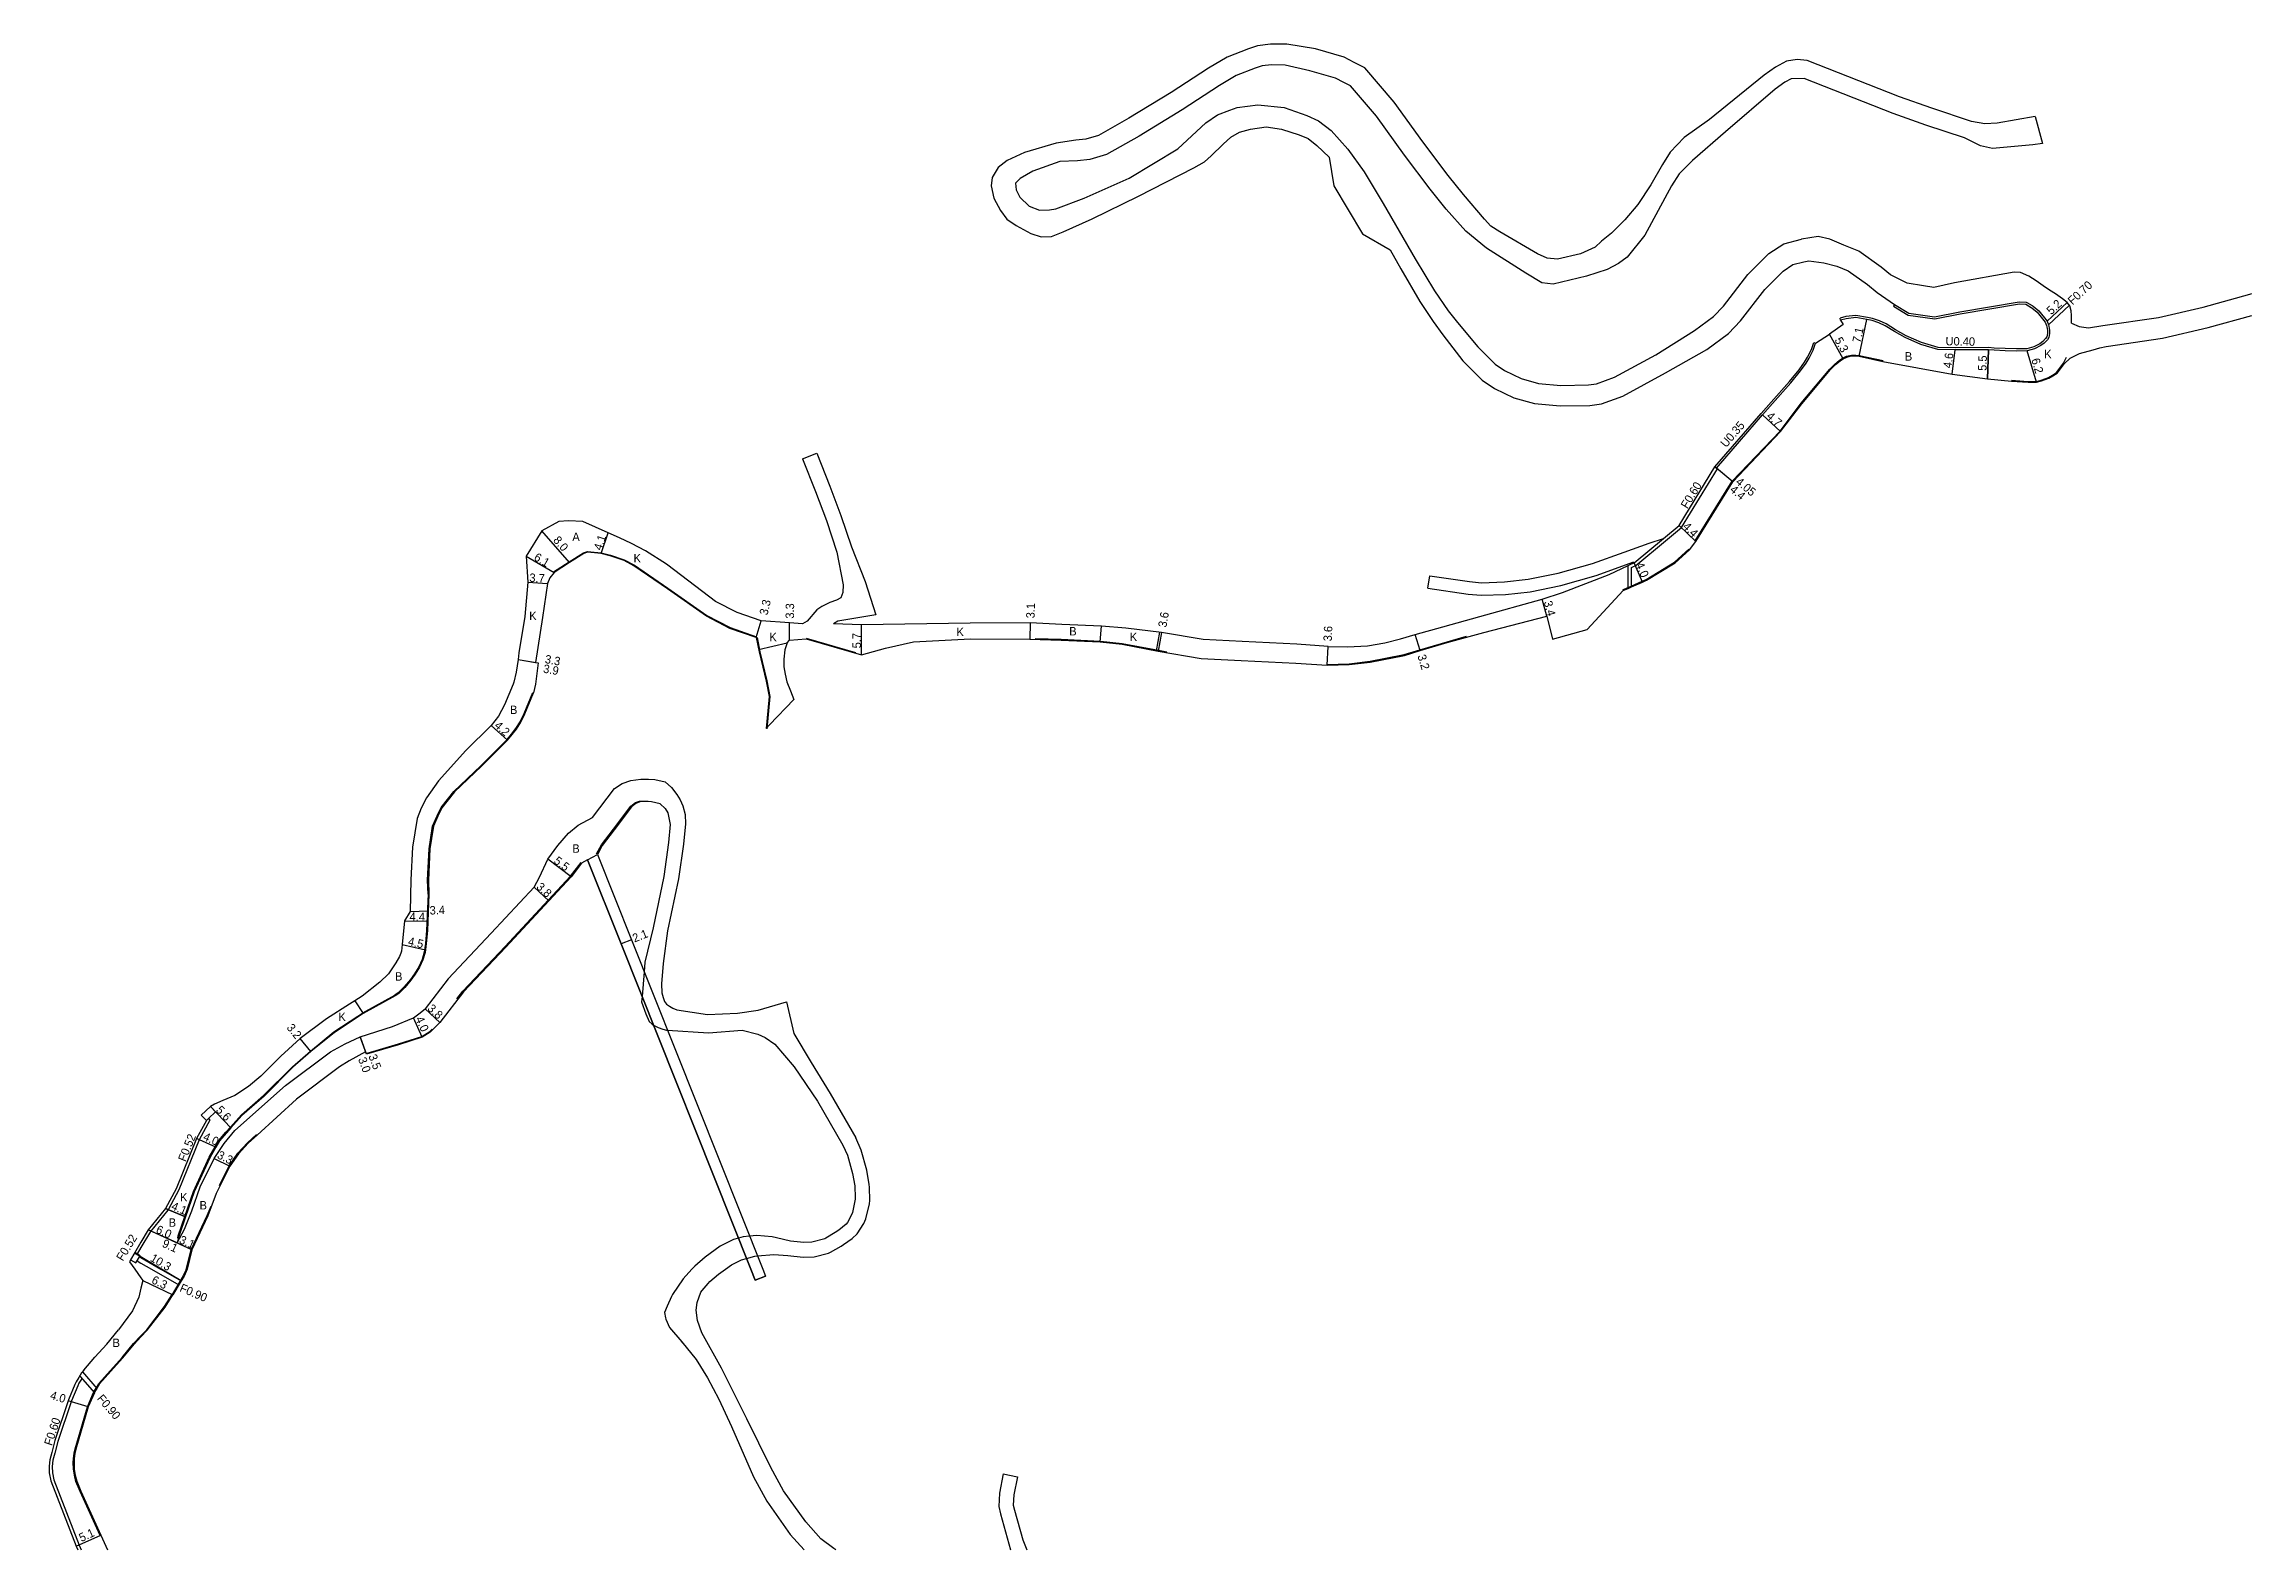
# Model space of a CAD drawing. Header units: metres. Extents: x -16000 to -12000, y -87000 to -84000.
# Drawn here: x -12700.5 to -12282.2, y -85800 to -85514.6 of the extents above; entities that cross this region are included whole.
import ezdxf

# ---------------------------------------------------------------- set-up
doc = ezdxf.new("R2010")
doc.units = ezdxf.units.M
doc.header["$LTSCALE"] = 2.5
for name, color, linetype in [('側溝・桝', 7, 'Continuous'), ('幅員', 7, 'Continuous'), ('歩道・分離帯・安全施設', 7, 'Continuous'), ('舗装', 7, 'Continuous'), ('道路', 7, 'Continuous')]:
    doc.layers.add(name, color=color, linetype=linetype)
doc.styles.get("Standard").update_dxf_attribs({"font": ''})
doc.styles.get('Standard').set_extended_font_data('@MS PGothic')

msp = doc.modelspace()

# ---------------------------------------------------------------- texts
at = {"layer": '側溝・桝'}
for s, rotation, p in [('F0.70', 42.8557, (-12316.17, -85564.11)), ('U0.40', 358.9406, (-12340.24, -85571.67)), ('U0.35', 49.1461, (-12381.82, -85591.17)), ('F0.60', 58.4875, (-12389.16, -85602.77)), ('F0.52', 67.8617, (-12673.75, -85726.54)), ('F0.52', 58.4636, (-12685.63, -85745.39)), ('F0.90', 336.8778, (-12675, -85750.95)), ('F0.90', 310.5602, (-12690.63, -85771.39)), ('F0.60', 71.8049, (-12699.08, -85780.36))]:
    msp.add_text(s, height=1.6, rotation=rotation, dxfattribs=at).set_placement(p)
at = {"layer": '幅員'}
for s, rotation, p in [('5.2', 42.8557, (-12320.19, -85565.99)), ('5.3', 298.6507, (-12361.33, -85570.66)), ('7.1', 77.8004, (-12356.35, -85571.3)), ('4.6', 82.4337, (-12339.11, -85576.09)), ('5.5', 88.188, (-12332.48, -85576.53)), ('6.2', 286.6497, (-12324, -85574.38)), ('4.7', 316.8571, (-12374.29, -85585.26)), ('4.4', 320.1222, (-12381.24, -85599.27)), ('4.05', 320.1222, (-12380.14, -85597.79)), ('8.0', 311.3292, (-12604.19, -85608.7)), ('4.1', 71.517, (-12594.94, -85610.67)), ('4.4', 315.9797, (-12390.16, -85606.19)), ('6.1', 329.7974, (-12607.87, -85612.29)), ('3.7', 356.9261, (-12608.63, -85616.5)), ('4.0', 293.5991, (-12399, -85613.2)), ('3.3', 76.7379, (-12563.48, -85622.93)), ('3.4', 285.2531, (-12416.39, -85620.34)), ('3.3', 89.3813, (-12558.45, -85623.49)), ('3.1', 88.3037, (-12512.86, -85623.44)), ('3.6', 80.1349, (-12487.89, -85625.23)), ('5.7', 89.8808, (-12545.78, -85629.11)), ('3.6', 87.2399, (-12456.55, -85627.81)), ('3.9', 350.1483, (-12606.06, -85633.7)), ('3.3', 350.1483, (-12605.74, -85631.9)), ('3.2', 286.7823, (-12440.32, -85630.54)), ('4.2', 318.0047, (-12615.36, -85643.94)), ('5.5', 323.0267, (-12604.1, -85669.7)), ('3.8', 317.1972, (-12607.41, -85674.5)), ('4.4', 358.8999, (-12631.31, -85680.76)), ('3.4', 2.1181, (-12627.47, -85679.58)), ('2.1', 21.7377, (-12588.67, -85684.88)), ('4.5', 347.4492, (-12631.7, -85685.37)), ('4.0', 294.2435, (-12630.22, -85699.31)), ('3.8', 316.7652, (-12628.03, -85697.55)), ('3.2', 309.1103, (-12654.69, -85701.06)), ('3.0', 290.5565, (-12641.08, -85706.97)), ('3.5', 290.5565, (-12639.12, -85706.39)), ('5.6', 313.7419, (-12668.12, -85716.75)), ('4.0', 336.1796, (-12670.56, -85722.25)), ('3.3', 333.7931, (-12667.89, -85725.68)), ('4.1', 337.1191, (-12676.59, -85735.42)), ('6.0', 335.5747, (-12679.5, -85739.83)), ('9.1', 335.5748, (-12678.33, -85742.48)), ('3.1', 335.5747, (-12675.09, -85741.79)), ('10.3', 329.2733, (-12680.59, -85745.14)), ('6.3', 334.4659, (-12680.33, -85749.39)), ('4.0', 343.6616, (-12699.53, -85771.37)), ('5.1', 24.4337, (-12693.49, -85798.53))]:
    msp.add_text(s, height=1.6, rotation=rotation, dxfattribs=at).set_placement(p)
at = {"layer": '舗装'}
for s, p in [('B', (-12347.94, -85574.57)), ('K', (-12321.54, -85574.12)), ('A', (-12600.45, -85608.76)), ('K', (-12588.85, -85612.82)), ('K', (-12608.62, -85623.76)), ('K', (-12563.12, -85627.77)), ('K', (-12527.65, -85626.8)), ('B', (-12506.29, -85626.67)), ('K', (-12494.81, -85627.74)), ('B', (-12612.27, -85641.56)), ('B', (-12600.46, -85667.86)), ('B', (-12634.05, -85692.1)), ('K', (-12644.78, -85699.76)), ('K', (-12674.78, -85733.96)), ('B', (-12676.94, -85738.76)), ('B', (-12671.09, -85735.48)), ('B', (-12687.58, -85761.56))]:
    msp.add_text(s, height=1.6, dxfattribs=at).set_placement(p)

# ---------------------------------------------------------------- linework, layer by layer
at = {"layer": '側溝・桝'}
for points in [[(-12349.89, -85563.92), (-12350.11, -85564.26), (-12347.3, -85565.96), (-12342.29, -85566.68), (-12337.46, -85565.73), (-12326.24, -85563.8), (-12325.01, -85563.9), (-12325, -85563.9), (-12324.02, -85564.48), (-12323.89, -85564.58), (-12322.84, -85565.41), (-12321.34, -85567.27), (-12321.11, -85567.92), (-12321.02, -85568.17), (-12320.93, -85568.82), (-12320.93, -85569.36), (-12321, -85569.76), (-12321.06, -85570.04), (-12321.26, -85570.39), (-12321.8, -85570.96), (-12322.39, -85571.36), (-12323.53, -85571.97), (-12324.82, -85572.31), (-12326.78, -85572.36), (-12328.92, -85572.29), (-12330.99, -85572.2), (-12332.09, -85572.1), (-12338.39, -85572.16), (-12341.64, -85572.1), (-12344.79, -85571.13), (-12347.7, -85569.85), (-12349.69, -85568.72), (-12351.46, -85567.63), (-12352.72, -85567.04), (-12354.06, -85566.58), (-12355.05, -85566.41), (-12357.23, -85565.99), (-12359.13, -85566.24), (-12360.2, -85566.5)], [(-12320.99, -85567.07), (-12317.18, -85563.54)], [(-12320.73, -85567.79), (-12316.73, -85564.08)], [(-12360.11, -85566.89), (-12360.2, -85566.5)], [(-12383.92, -85594.72), (-12375.17, -85584.59), (-12373.28, -85582.44), (-12369.82, -85578.56), (-12367.99, -85576.29), (-12366.95, -85574.86), (-12366.39, -85573.92), (-12365.64, -85572.47), (-12365.2, -85571.14)], [(-12365.2, -85571.14), (-12364.86, -85571.25)], [(-12393.32, -85608.74), (-12390.26, -85606.2), (-12383.46, -85595.11)], [(-12383.66, -85594.94), (-12383.46, -85595.11)], [(-12399.25, -85612.88), (-12393.7, -85608.27)], [(-12398.93, -85613.39), (-12393.32, -85608.74)], [(-12400.36, -85617.74), (-12400.37, -85613.4)], [(-12399.77, -85613.78), (-12399.51, -85613.66), (-12398.93, -85613.39)], [(-12399.76, -85617.47), (-12399.77, -85613.78)], [(-12669.41, -85718.26), (-12669.15, -85718.54), (-12671.18, -85722.26), (-12675.05, -85731.78), (-12677.06, -85735.54), (-12677.09, -85735.58)], [(-12677.09, -85735.58), (-12680.39, -85739.64), (-12682.2, -85742.69)], [(-12682.92, -85745.23), (-12682.2, -85745.65)], [(-12682.2, -85742.69), (-12682.91, -85743.89)], [(-12682.46, -85744.46), (-12682.2, -85744.61)], [(-12682.2, -85744.61), (-12678.41, -85746.8)], [(-12682.2, -85745.65), (-12680.21, -85746.8)], [(-12680.21, -85746.8), (-12675.04, -85749.78)], [(-12678.41, -85746.8), (-12674.58, -85749.01)], [(-12693.79, -85767.03), (-12693.71, -85767.12), (-12691.03, -85770.26)], [(-12693.28, -85766.24), (-12690.56, -85769.42)], [(-12693.38, -85767.51), (-12693.46, -85767.64), (-12693.94, -85768.42), (-12694.15, -85768.9), (-12695.38, -85771.77), (-12695.45, -85771.96)], [(-12695.45, -85771.96), (-12697.92, -85779.46), (-12698.53, -85781.68), (-12698.9, -85783.02), (-12699.01, -85784.17), (-12698.99, -85785.37), (-12698.71, -85786.75), (-12693.89, -85799.11), (-12693.55, -85800)]]:
    msp.add_lwpolyline(points, dxfattribs=at)
msp.add_lwpolyline([(-12668.06, -85716.96), (-12669.02, -85715.95), (-12670.76, -85717.61), (-12669.79, -85718.62), (-12669.41, -85718.26)], close=True, dxfattribs=at)
at = {"layer": '側溝・桝', "flags": 128}
msp.add_lwpolyline([(-12683.14, -85745.61), (-12682.33, -85744.24), (-12683.36, -85743.63), (-12684.17, -85745)], close=True, dxfattribs=at)
at = {"layer": '幅員'}
for points in [[(-12320.99, -85567.07), (-12317.18, -85563.54)], [(-12359.66, -85574.23), (-12362.2, -85569.58)], [(-12356.62, -85573.74), (-12355.12, -85566.8)], [(-12339, -85577.12), (-12338.39, -85572.56)], [(-12332.28, -85578), (-12332.11, -85572.5)], [(-12322.98, -85578.65), (-12324.76, -85572.71)], [(-12374.91, -85584.82), (-12371.48, -85588.04)], [(-12380.55, -85597.54), (-12383.92, -85594.72)], [(-12380.55, -85597.54), (-12383.66, -85594.94)], [(-12600.97, -85612.83), (-12606.25, -85606.82)], [(-12594.98, -85611.12), (-12593.68, -85607.24)], [(-12387.56, -85608.86), (-12390.72, -85605.81)], [(-12609.18, -85611.65), (-12603.91, -85614.71)], [(-12397.65, -85616.54), (-12399.25, -85612.88)], [(-12608.89, -85616.59), (-12605.19, -85616.79)], [(-12415.77, -85622.99), (-12416.65, -85619.76)], [(-12565.6, -85627.05), (-12564.69, -85623.88)], [(-12559.3, -85627.56), (-12559.27, -85624.26)], [(-12545.68, -85630.36), (-12545.67, -85624.66)], [(-12513.68, -85624.27), (-12513.77, -85627.37)], [(-12488.8, -85626.09), (-12489.42, -85629.63)], [(-12457.4, -85632.33), (-12457.23, -85628.74)], [(-12439.79, -85629.55), (-12440.71, -85626.48)], [(-12610.71, -85631.24), (-12606.92, -85631.89)], [(-12610.71, -85631.24), (-12607.46, -85631.8)], [(-12612.71, -85646.52), (-12615.83, -85643.71)], [(-12600.68, -85672.4), (-12605.08, -85669.09)], [(-12607.7, -85674.37), (-12604.91, -85676.95)], [(-12631.18, -85678.99), (-12627.78, -85678.86)], [(-12632.26, -85680.77), (-12627.86, -85680.85)], [(-12632.69, -85685.26), (-12628.29, -85686.24)], [(-12589.25, -85684.37), (-12591.2, -85685.15)], [(-12628.91, -85702.8), (-12630.55, -85699.15)], [(-12628.32, -85697.42), (-12625.55, -85700.02)], [(-12649.99, -85705.55), (-12652.01, -85703.07)], [(-12639.44, -85706.06), (-12640.67, -85702.78)], [(-12640.67, -85702.78), (-12639.62, -85705.59)], [(-12665.15, -85720), (-12669.02, -85715.95)], [(-12667.99, -85723.65), (-12671.65, -85722.03)], [(-12668.34, -85725.82), (-12665.38, -85727.28)], [(-12673.74, -85736.89), (-12677.52, -85735.29)], [(-12675.35, -85741.83), (-12680.81, -85739.35)], [(-12672.53, -85743.11), (-12675.35, -85741.83)], [(-12692.18, -85772.91), (-12696.02, -85771.78)], [(-12694.45, -85799.32), (-12689.81, -85797.21)]]:
    msp.add_lwpolyline(points, dxfattribs=at)
at = {"layer": '幅員', "flags": 128}
for points in [[(-12672.53, -85743.11), (-12680.81, -85739.35)], [(-12674.58, -85749.01), (-12683.43, -85743.75)], [(-12681.84, -85748.95), (-12676.15, -85751.66)]]:
    msp.add_lwpolyline(points, dxfattribs=at)
at = {"layer": '歩道・分離帯・安全施設'}
for points in [[(-12387.67, -85608.76), (-12380.67, -85597.45), (-12371.59, -85587.94), (-12367.57, -85582.66), (-12362.13, -85576.18), (-12361.21, -85575.22), (-12360.3, -85574.47), (-12359.73, -85574.1), (-12358.97, -85573.76), (-12358.07, -85573.53), (-12357.25, -85573.51), (-12356.59, -85573.59), (-12352.06, -85574.58)], [(-12327.72, -85578.31), (-12324.56, -85578.53), (-12323, -85578.5), (-12322.09, -85578.27), (-12320.72, -85577.8), (-12319.98, -85577.36), (-12319.2, -85576.82), (-12318.58, -85576.03), (-12317.9, -85575.08), (-12317.3, -85573.89)], [(-12604.01, -85614.6), (-12601.05, -85612.7), (-12598.35, -85611.02), (-12597.59, -85610.76), (-12594.96, -85610.98), (-12593.24, -85611.43), (-12590.6, -85612.33), (-12588.69, -85613.36), (-12582.33, -85617.71), (-12574.95, -85622.91), (-12570.56, -85625.19), (-12565.56, -85626.91)], [(-12401.41, -85618.04), (-12400.42, -85617.6), (-12399.82, -85617.34), (-12397.71, -85616.4), (-12396.99, -85616.09), (-12391.57, -85612.79), (-12388.88, -85610.34)], [(-12565.45, -85627.03), (-12564.93, -85629.77), (-12563.6, -85635.3), (-12563.02, -85638.24), (-12563.6, -85644.34)], [(-12556.13, -85627.16), (-12546.78, -85629.88)], [(-12512.72, -85627.25), (-12507.81, -85627.39), (-12500.39, -85627.73), (-12496.25, -85628.2), (-12489.39, -85629.49), (-12487.79, -85629.76)], [(-12457.4, -85632.18), (-12453.26, -85632.05), (-12449.29, -85631.56), (-12442.8, -85630.3), (-12439.83, -85629.4), (-12434.69, -85627.85), (-12430.99, -85626.83)], [(-12617.79, -85651.36), (-12614.55, -85648.15), (-12612.82, -85646.42), (-12611.97, -85645.36), (-12611.14, -85644.32), (-12610.37, -85643.06), (-12609.6, -85641.46), (-12607.93, -85637.5)], [(-12627.8, -85675.68), (-12627.88, -85673.08), (-12627.59, -85667.1), (-12626.93, -85662.8), (-12626.09, -85660.88), (-12625.31, -85659.29), (-12622.91, -85656.23), (-12617.79, -85651.36)], [(-12595.85, -85668.06), (-12594.91, -85666.38), (-12592.64, -85663.4), (-12589.35, -85659.06), (-12588.47, -85658.36), (-12587.55, -85658.02)], [(-12622.31, -85695.55), (-12621.21, -85694.11), (-12613.15, -85685.63), (-12605.02, -85676.85), (-12600.8, -85672.3), (-12598.8, -85669.7)], [(-12627.8, -85675.68), (-12628.08, -85682.6), (-12628.29, -85685.05), (-12628.51, -85686.73), (-12628.92, -85688.09), (-12629.56, -85689.48), (-12630.39, -85690.79), (-12631.15, -85691.91), (-12632.29, -85693.29), (-12633.45, -85694.41), (-12634.08, -85694.83)], [(-12675.22, -85740.92), (-12675.12, -85740.45), (-12673.88, -85736.83), (-12672.24, -85732.09), (-12669.26, -85725.59), (-12668.12, -85723.58), (-12667.46, -85722.41), (-12666.11, -85720.84), (-12665.26, -85719.89), (-12663.17, -85717.57), (-12658.95, -85713.88), (-12653.49, -85708.42), (-12650.09, -85705.44), (-12645.62, -85701.81), (-12641.11, -85698.84), (-12640.16, -85698.21), (-12634.08, -85694.83)], [(-12639.35, -85705.87), (-12633.42, -85704.11), (-12628.98, -85702.66), (-12627.47, -85701.75), (-12627, -85701.27)], [(-12667.34, -85730.91), (-12665.51, -85727.2), (-12663.86, -85724.83), (-12661.98, -85722.82), (-12660.28, -85721.25)], [(-12673.64, -85746.83), (-12672.67, -85743.05), (-12669.67, -85736.64), (-12668.91, -85734.84)], [(-12673.64, -85746.83), (-12674.18, -85748.04), (-12676.29, -85751.59)], [(-12681.11, -85758.27), (-12677.71, -85753.89), (-12676.29, -85751.59)], [(-12682.2, -85759.41), (-12681.11, -85758.27)], [(-12690.15, -85768.47), (-12688.03, -85766.04), (-12685.77, -85763.52), (-12683.59, -85760.88), (-12682.2, -85759.41)], [(-12689.95, -85797.28), (-12693.74, -85788.93), (-12694.51, -85787.05), (-12694.81, -85785.86), (-12694.99, -85784.73), (-12695.03, -85783.43), (-12695, -85782.67), (-12694.87, -85781.7), (-12694.67, -85780.85), (-12692.33, -85772.86), (-12691.17, -85770.2), (-12691.05, -85769.92), (-12690.69, -85769.34), (-12690.15, -85768.47)]]:
    msp.add_lwpolyline(points, dxfattribs=at)
at = {"layer": '舗装'}
for points in [[(-12332.11, -85572.5), (-12332.28, -85578)], [(-12594.98, -85611.12), (-12593.68, -85607.24)], [(-12609.18, -85611.65), (-12603.91, -85614.71)], [(-12513.68, -85624.27), (-12513.77, -85627.37)], [(-12565.17, -85629.32), (-12559.75, -85628.06)], [(-12500.4, -85627.88), (-12500.17, -85624.93)], [(-12489.17, -85626.04), (-12489.8, -85629.56)], [(-12610.71, -85631.24), (-12607.46, -85631.8)], [(-12641.69, -85695.92), (-12640.08, -85698.34)], [(-12677.52, -85735.29), (-12673.74, -85736.89)]]:
    msp.add_lwpolyline(points, dxfattribs=at)
at = {"layer": '道路'}
for points in [[(-12465.04, -85514.6), (-12468.17, -85514.58), (-12470.6, -85514.89), (-12472.33, -85515.45), (-12476.37, -85517.03), (-12479.87, -85519.16), (-12486.99, -85523.76), (-12495, -85528.64), (-12500.76, -85531.89), (-12503.15, -85532.6), (-12505.04, -85532.81), (-12508.75, -85533.34), (-12514.77, -85535.1), (-12518.06, -85536.67), (-12519.78, -85537.96), (-12520.89, -85539.84), (-12521.08, -85541.47), (-12520.57, -85543.77), (-12519.32, -85546.09), (-12518.1, -85547.79), (-12516.34, -85548.97), (-12513.59, -85550.5), (-12511.62, -85551.11), (-12509.64, -85551.02), (-12507.43, -85550.18), (-12501.93, -85547.69), (-12493.15, -85543.41), (-12482.67, -85538.06), (-12480.69, -85536.87), (-12479.38, -85535.78), (-12477.13, -85533.57), (-12475.64, -85532.24), (-12474.01, -85531.25), (-12471.92, -85530.69), (-12469, -85530.28), (-12466.05, -85530.73), (-12462.69, -85531.75), (-12461.04, -85532.47), (-12459.34, -85533.8), (-12457.03, -85536), (-12456.14, -85541.47), (-12450.74, -85550.51), (-12445.5, -85553.59), (-12443.45, -85557.17), (-12439.85, -85563.39), (-12437.32, -85567.16), (-12435.47, -85569.67), (-12431.72, -85574.59), (-12428.07, -85578.29), (-12425.73, -85579.85), (-12422.02, -85581.62), (-12418.1, -85582.73), (-12413.25, -85583.15), (-12407.65, -85583.05), (-12405.45, -85582.78), (-12401.36, -85581.28), (-12393.31, -85576.9)], [(-12384.97, -85528.84), (-12389.76, -85532.3), (-12392.44, -85535.09), (-12393.88, -85537.38), (-12396.09, -85541.26), (-12398.53, -85545.01), (-12400.98, -85547.91), (-12403.55, -85550.42), (-12405.44, -85551.92), (-12406.63, -85553.05), (-12409.39, -85554.3), (-12413.76, -85555.36), (-12415.73, -85555.15), (-12417.54, -85554.36), (-12424.67, -85550.14), (-12426.4, -85549.11), (-12427.61, -85547.79), (-12431.6, -85543.11), (-12434.5, -85539.48), (-12439.29, -85533.08), (-12444.7, -85525.61), (-12450.3, -85519.09), (-12452.29, -85518.06), (-12454.19, -85517.06), (-12459.63, -85515.48), (-12465.04, -85514.6)], [(-12321.84, -85533.44), (-12323.7, -85533.67), (-12331.35, -85534.38), (-12333.62, -85533.83), (-12336.61, -85532.37), (-12343.96, -85529.93), (-12350.13, -85527.76), (-12367.05, -85521.08), (-12369.46, -85521.17), (-12370.68, -85521.8), (-12372.49, -85523.14), (-12381.93, -85531.19), (-12388.16, -85536.65), (-12390.72, -85539.19), (-12392.17, -85541.46), (-12397.19, -85550.81), (-12400.54, -85554.95), (-12402.18, -85556.14), (-12404.34, -85557.33), (-12408.29, -85558.55), (-12414.58, -85560.1), (-12416.72, -85559.85), (-12419.79, -85558), (-12427.22, -85553.28), (-12431.12, -85550.01), (-12434.86, -85545.89), (-12437.89, -85542.1), (-12442.74, -85535.62), (-12448.06, -85528.26), (-12453, -85522.51), (-12454.27, -85521.86), (-12455.81, -85521.05), (-12460.7, -85519.62), (-12465.4, -85518.57), (-12467.99, -85518.48), (-12469.75, -85518.71), (-12471.03, -85519.11), (-12474.64, -85520.53), (-12477.8, -85522.45), (-12484.92, -85527.06), (-12493.03, -85532), (-12499.23, -85535.49), (-12502.37, -85536.43), (-12504.75, -85536.69), (-12508.05, -85536.84), (-12513.16, -85538.65), (-12515.62, -85540.03), (-12516.5, -85540.91), (-12516.34, -85542.23), (-12515.63, -85543.58), (-12513.9, -85545.28), (-12511.93, -85546.06), (-12510.03, -85546.02), (-12508.82, -85545.8), (-12503.47, -85543.79), (-12494.95, -85539.96), (-12485.74, -85534.41), (-12480.41, -85529.51), (-12478.17, -85528.01), (-12475.86, -85527.08), (-12474.46, -85526.59), (-12470.56, -85526.07), (-12465.56, -85526.59), (-12461.25, -85528.13), (-12459.03, -85529.1), (-12456.67, -85530.95), (-12453.52, -85534.46), (-12450.4, -85538.78), (-12446.79, -85544.8), (-12440.71, -85555.28), (-12437.08, -85561.34), (-12434.49, -85565.12), (-12432.69, -85567.36), (-12428.84, -85571.97), (-12425.58, -85575.27), (-12423.8, -85576.46), (-12420.64, -85577.97), (-12417.39, -85578.89), (-12413.11, -85579.26), (-12407.92, -85579.17), (-12406.38, -85578.97), (-12402.97, -85577.72), (-12395.16, -85573.48)], [(-12323.26, -85528.28), (-12330.47, -85529.58), (-12332.8, -85529.71), (-12335.33, -85529.23), (-12342.86, -85526.74), (-12348.94, -85524.6), (-12366.47, -85517.68), (-12368.34, -85517.5), (-12370.35, -85517.82), (-12372.47, -85518.93), (-12374.59, -85520.49), (-12384.97, -85528.84)], [(-12323.26, -85528.28), (-12321.84, -85533.44)], [(-12395.16, -85573.48), (-12387.79, -85568.88), (-12384.22, -85566.21), (-12382.31, -85564.23), (-12377.69, -85558.25), (-12373.7, -85554.27), (-12370.9, -85552.43), (-12367.52, -85551.54)], [(-12359.52, -85552.67), (-12362.17, -85551.57), (-12364.35, -85551.06), (-12367.52, -85551.54)], [(-12317.18, -85563.54), (-12318.04, -85562.89), (-12319.42, -85561.92), (-12320.53, -85561.19), (-12321.71, -85560.37), (-12323.07, -85559.43), (-12324.42, -85558.58), (-12326.02, -85557.88), (-12327.22, -85557.78), (-12338.55, -85559.83), (-12342.44, -85560.71), (-12344.41, -85560.42), (-12347.49, -85559.91), (-12350.68, -85558.29), (-12352.43, -85556.83), (-12356.65, -85553.84), (-12359.52, -85552.67)], [(-12393.31, -85576.9), (-12385.49, -85572.49), (-12381.39, -85569.42), (-12379.08, -85567.02), (-12374.48, -85561.08), (-12370.99, -85557.59), (-12369.14, -85556.38), (-12367.08, -85555.84), (-12366.12, -85555.64)], [(-12366.12, -85555.64), (-12363.32, -85556.03), (-12360.82, -85556.65), (-12358.68, -85557.53), (-12354.99, -85560.15), (-12353.22, -85561.63), (-12349.89, -85563.92), (-12347.16, -85565.57), (-12342.3, -85566.28), (-12337.53, -85565.33), (-12326.26, -85563.4), (-12324.93, -85563.5), (-12324.84, -85563.53), (-12323.81, -85564.14)], [(-12316.36, -85567.46), (-12314.89, -85568.12), (-12313.13, -85568.36), (-12310.4, -85567.94), (-12299.89, -85566.41), (-12291.44, -85564.43), (-12282.55, -85561.96), (-12282.19, -85561.88)], [(-12323.81, -85564.14), (-12323.65, -85564.26), (-12322.56, -85565.13), (-12320.99, -85567.07)], [(-12316.36, -85567.46), (-12316.34, -85566.05), (-12316.4, -85565.11), (-12316.66, -85564.18), (-12317.18, -85563.54)], [(-12311.01, -85572.15), (-12309.81, -85571.89), (-12299.14, -85570.34), (-12290.45, -85568.3), (-12282.19, -85566.01)], [(-12364.86, -85571.25), (-12362.2, -85569.58)], [(-12323.37, -85572.34), (-12324.76, -85572.71), (-12326.78, -85572.76), (-12328.94, -85572.69), (-12331.02, -85572.6), (-12332.11, -85572.5), (-12338.39, -85572.56), (-12341.71, -85572.49), (-12344.92, -85571.51), (-12347.88, -85570.21), (-12349.89, -85569.07), (-12351.65, -85567.98), (-12352.87, -85567.42), (-12354.16, -85566.97), (-12355.12, -85566.8), (-12357.24, -85566.39), (-12359.05, -85566.63), (-12360.11, -85566.89), (-12359.64, -85567.74), (-12362.2, -85569.58)], [(-12320.99, -85567.07), (-12320.73, -85567.79), (-12320.63, -85568.07), (-12320.53, -85568.8), (-12320.53, -85569.39), (-12320.61, -85569.83), (-12320.68, -85570.19), (-12320.94, -85570.63), (-12321.53, -85571.26), (-12322.18, -85571.71), (-12323.37, -85572.34)], [(-12559.3, -85627.56), (-12556.15, -85627.32), (-12545.68, -85630.36), (-12541.1, -85629.06), (-12535.82, -85627.85), (-12525.02, -85627.3), (-12513.77, -85627.37), (-12507.82, -85627.54), (-12500.4, -85627.88), (-12496.28, -85628.35), (-12489.42, -85629.63), (-12481.28, -85631.02), (-12473.68, -85631.4), (-12463.37, -85631.93), (-12457.4, -85632.33), (-12453.25, -85632.2), (-12449.27, -85631.71), (-12442.76, -85630.44), (-12439.79, -85629.55), (-12434.65, -85628), (-12427.72, -85626.08), (-12415.77, -85622.99), (-12414.73, -85627.4), (-12408.16, -85625.54), (-12401.32, -85618.16), (-12400.36, -85617.74), (-12399.76, -85617.47), (-12397.65, -85616.54), (-12396.92, -85616.22), (-12391.48, -85612.91), (-12388.77, -85610.44), (-12387.56, -85608.86), (-12380.55, -85597.54), (-12371.48, -85588.04), (-12367.45, -85582.76), (-12362.01, -85576.28), (-12361.11, -85575.33), (-12360.21, -85574.59), (-12359.66, -85574.23), (-12358.92, -85573.91), (-12358.05, -85573.68), (-12357.25, -85573.66), (-12356.62, -85573.74), (-12352.09, -85574.73), (-12339, -85577.12), (-12332.28, -85578), (-12327.74, -85578.46), (-12324.57, -85578.68), (-12322.98, -85578.65), (-12322.05, -85578.41), (-12320.66, -85577.93), (-12319.9, -85577.48)], [(-12393.7, -85608.27), (-12390.72, -85605.81), (-12383.92, -85594.72), (-12383.66, -85594.94), (-12374.91, -85584.82), (-12373.02, -85582.67), (-12369.55, -85578.79), (-12367.71, -85576.5), (-12366.66, -85575.06), (-12366.09, -85574.1), (-12365.31, -85572.6), (-12364.86, -85571.25)], [(-12319.9, -85577.48), (-12319.09, -85576.93), (-12318.46, -85576.12), (-12317.77, -85575.16)], [(-12556.84, -85593.18), (-12554.12, -85592.1)], [(-12556.84, -85593.18), (-12554.36, -85599.39), (-12552.32, -85604.89), (-12550.31, -85610.88), (-12549.16, -85617.09), (-12549.17, -85618.54), (-12549.57, -85619.52), (-12550.41, -85619.98), (-12551.68, -85620.43), (-12553.19, -85621.17), (-12554.13, -85621.83), (-12555.95, -85623.96)], [(-12554.12, -85592.1), (-12551.63, -85598.34), (-12549.56, -85603.91), (-12547.55, -85609.85), (-12544.96, -85616.46), (-12542.92, -85622.74), (-12550.16, -85623.97), (-12550.97, -85624.48)], [(-12598.47, -85605.08), (-12601.15, -85604.94), (-12603.02, -85605.1), (-12606.25, -85606.82), (-12609.18, -85611.65), (-12608.89, -85616.59), (-12609.48, -85623.05), (-12610.56, -85629.97), (-12610.71, -85631.24), (-12611.07, -85633.6), (-12611.57, -85635.55), (-12611.66, -85635.92), (-12613.3, -85639.79), (-12614.46, -85641.99), (-12615.83, -85643.71), (-12620.64, -85648.48), (-12625.8, -85654.2), (-12628.09, -85657.44), (-12629.12, -85659.41), (-12629.88, -85661.34), (-12630.73, -85666.77), (-12631.03, -85673.02), (-12631.18, -85678.99), (-12632.26, -85680.77), (-12632.69, -85685.26), (-12632.84, -85686.53), (-12632.95, -85686.92), (-12633.21, -85687.54), (-12633.89, -85688.7), (-12635.29, -85690.82), (-12636.95, -85692.38), (-12640.31, -85695.03), (-12641.69, -85695.92), (-12642.68, -85696.53), (-12647.07, -85699.32), (-12652.01, -85703.07), (-12655.7, -85706.39), (-12659.51, -85710.2), (-12661.83, -85712.15), (-12664.41, -85713.85), (-12666.69, -85714.84), (-12668.25, -85715.51), (-12669.02, -85715.95), (-12670.76, -85717.61), (-12669.79, -85718.62), (-12671.65, -85722.03), (-12675.52, -85731.56), (-12677.52, -85735.29)], [(-12564.69, -85623.88), (-12569.21, -85622.35), (-12573.32, -85620.22), (-12579.68, -85615.34), (-12582.62, -85613.18), (-12586.6, -85610.65), (-12589.23, -85609.23), (-12591.53, -85608.17), (-12593.68, -85607.24), (-12598.47, -85605.08)], [(-12565.6, -85627.05), (-12570.62, -85625.33), (-12575.03, -85623.04), (-12582.41, -85617.84), (-12588.77, -85613.49), (-12590.66, -85612.46), (-12593.28, -85611.57), (-12594.98, -85611.12), (-12597.57, -85610.91), (-12598.28, -85611.15), (-12600.97, -85612.83), (-12603.91, -85614.71), (-12604.73, -85615.76), (-12605.19, -85616.79), (-12606.11, -85623.28), (-12607.46, -85631.8), (-12606.92, -85631.89), (-12607.45, -85635.92), (-12607.79, -85637.56)], [(-12437.96, -85615.34), (-12430.44, -85616.47), (-12428.15, -85616.67), (-12423.82, -85616.5), (-12419.3, -85616.01), (-12413.67, -85614.86), (-12407.16, -85613.04), (-12401.13, -85610.88), (-12396.42, -85609.19), (-12393.7, -85608.27)], [(-12457.23, -85628.74), (-12453.53, -85628.83), (-12449.76, -85628.66), (-12446.5, -85628.07), (-12443.52, -85627.28), (-12440.71, -85626.48), (-12435.5, -85625.03), (-12428.46, -85623.08), (-12416.65, -85619.76), (-12412.79, -85618.5), (-12404, -85615.1), (-12400.37, -85613.4), (-12399.77, -85613.12), (-12399.25, -85612.88)], [(-12438.32, -85617.69), (-12430.72, -85618.84), (-12428.21, -85619.05), (-12423.65, -85618.88), (-12418.93, -85618.37), (-12413.11, -85617.18), (-12406.44, -85615.31), (-12399.29, -85612.74), (-12399.25, -85612.88)], [(-12438.32, -85617.69), (-12437.96, -85615.34)], [(-12555.95, -85623.96), (-12556.81, -85624.46), (-12559.27, -85624.26), (-12564.69, -85623.88)], [(-12488.8, -85626.09), (-12495.57, -85625.3), (-12500.17, -85624.93), (-12507.71, -85624.59), (-12513.68, -85624.27), (-12525.09, -85624.35), (-12545.67, -85624.66), (-12550.97, -85624.48)], [(-12565.6, -85627.05), (-12565.08, -85629.8), (-12563.75, -85635.33), (-12563.17, -85638.25), (-12563.74, -85644.33)], [(-12559.75, -85628.06), (-12560.17, -85629.4), (-12560.4, -85631.15), (-12560.36, -85632.62), (-12560.15, -85633.98), (-12559.78, -85635.45), (-12559.11, -85637.14), (-12558.45, -85638.81)], [(-12559.75, -85628.06), (-12559.3, -85627.56)], [(-12457.23, -85628.74), (-12463.15, -85628.33), (-12473.5, -85627.8), (-12480.89, -85627.44), (-12488.8, -85626.09)], [(-12617.68, -85651.47), (-12614.44, -85648.25), (-12612.71, -85646.52), (-12611.85, -85645.45), (-12611.02, -85644.41), (-12610.24, -85643.13), (-12609.47, -85641.52), (-12607.79, -85637.56)], [(-12563.74, -85644.33), (-12563.07, -85643.62), (-12558.45, -85638.81)], [(-12617.68, -85651.47), (-12622.8, -85656.33), (-12625.18, -85659.37), (-12625.96, -85660.94), (-12626.79, -85662.84), (-12627.44, -85667.11), (-12627.73, -85673.08), (-12627.65, -85675.68)], [(-12599.32, -85662.62), (-12596.66, -85661.17), (-12592.48, -85655.67), (-12591.01, -85654.71), (-12589.38, -85654.18), (-12587.5, -85653.93)], [(-12587.5, -85653.93), (-12586, -85653.93), (-12584.83, -85653.99), (-12582.87, -85654.44)], [(-12587.5, -85653.93), (-12586, -85653.93), (-12584.83, -85653.99), (-12582.87, -85654.44)], [(-12587.5, -85658.16), (-12588.4, -85658.5), (-12589.25, -85659.16), (-12592.52, -85663.49), (-12594.79, -85666.46)], [(-12583.83, -85658.56), (-12585.42, -85658.19), (-12586.1, -85658.16), (-12587.5, -85658.16)], [(-12583.83, -85658.56), (-12585.42, -85658.19), (-12586.1, -85658.16), (-12587.5, -85658.16)], [(-12582.87, -85654.44), (-12581.67, -85655.46), (-12580.62, -85656.79), (-12580.01, -85657.84), (-12579.49, -85658.97), (-12579.1, -85660.62), (-12579.03, -85662.35), (-12579.41, -85666.23), (-12580.34, -85672.82), (-12582.39, -85682.69), (-12583.23, -85688.88), (-12583.58, -85692.7), (-12583.49, -85694.44), (-12583.26, -85695.3), (-12582.97, -85696.03), (-12582.61, -85696.56), (-12582.03, -85696.97), (-12581.41, -85697.33), (-12580.65, -85697.63), (-12574.85, -85698.52), (-12569.14, -85698.29), (-12565.21, -85697.67), (-12559.88, -85696.11), (-12558.46, -85702.1), (-12555.19, -85707.65), (-12551.59, -85713.47), (-12546.74, -85721.89)], [(-12583.83, -85658.56), (-12582.89, -85659.47), (-12582.34, -85660.32), (-12581.89, -85662.51), (-12582.21, -85665.9), (-12583.12, -85672.33), (-12585.15, -85682.07), (-12586.74, -85688.63), (-12586.84, -85690.42)], [(-12607.7, -85674.37), (-12606.66, -85672.51), (-12605.08, -85669.09), (-12603.22, -85666.46), (-12601.2, -85664.12), (-12599.32, -85662.62)], [(-12594.79, -85666.46), (-12595.71, -85668.17)], [(-12597.55, -85669.22), (-12598.7, -85669.82), (-12600.68, -85672.4), (-12604.91, -85676.95), (-12613.04, -85685.73), (-12621.09, -85694.21), (-12625.55, -85700.02), (-12627.37, -85701.86), (-12628.91, -85702.8), (-12633.37, -85704.26), (-12639.44, -85706.06), (-12639.62, -85705.59), (-12642.77, -85707.28), (-12644.56, -85708.45), (-12652.72, -85714.56), (-12660.19, -85721.37)], [(-12597.55, -85669.22), (-12591.2, -85685.15), (-12566.62, -85746.8)], [(-12597.55, -85669.22), (-12591.2, -85685.15), (-12566.62, -85746.8), (-12565.79, -85748.88)], [(-12595.71, -85668.17), (-12589.25, -85684.37), (-12564.36, -85746.8)], [(-12595.71, -85668.17), (-12589.25, -85684.37), (-12564.36, -85746.8), (-12563.84, -85748.1)], [(-12607.7, -85674.37), (-12615.82, -85683.13), (-12623.99, -85691.74), (-12628.32, -85697.42)], [(-12627.65, -85675.68), (-12627.93, -85682.61), (-12628.14, -85685.07), (-12628.36, -85686.76), (-12628.78, -85688.14), (-12629.42, -85689.55), (-12630.26, -85690.87), (-12631.03, -85692), (-12632.18, -85693.39), (-12633.35, -85694.52), (-12634, -85694.95)], [(-12586.84, -85690.42), (-12587.24, -85695.08)], [(-12634, -85694.95), (-12640.08, -85698.34), (-12641.03, -85698.96), (-12645.53, -85701.93), (-12649.99, -85705.55), (-12653.39, -85708.53), (-12658.85, -85713.99), (-12663.06, -85717.67), (-12665.15, -85720), (-12666, -85720.94), (-12667.33, -85722.49), (-12667.99, -85723.65), (-12669.12, -85725.66), (-12672.1, -85732.15), (-12673.74, -85736.89), (-12674.97, -85740.42), (-12675.09, -85740.91), (-12675.35, -85741.83)], [(-12587.24, -85695.08), (-12587.36, -85696.12), (-12586.54, -85698.39), (-12585.9, -85699.82), (-12585.34, -85700.37), (-12585.07, -85700.53)], [(-12675.35, -85741.83), (-12673.96, -85739.2), (-12672.54, -85735.72), (-12670.99, -85731.19), (-12668.34, -85725.82), (-12666.4, -85722.96), (-12664.44, -85720.49), (-12654.8, -85711.99), (-12646.29, -85705.62), (-12643.48, -85704.08), (-12640.67, -85702.78), (-12634.52, -85700.79), (-12630.55, -85699.15), (-12629.57, -85698.4), (-12628.32, -85697.42)], [(-12585.07, -85700.53), (-12584.85, -85700.66), (-12584.16, -85701.01), (-12583.32, -85701.33), (-12582.58, -85701.51), (-12582.41, -85701.52)], [(-12582.41, -85701.52), (-12574.66, -85702.02), (-12568.25, -85701.49), (-12565.33, -85702.26), (-12563.92, -85702.88), (-12562.06, -85704.16), (-12558.42, -85708.45), (-12553.99, -85714.97), (-12549.19, -85723.3)], [(-12660.19, -85721.37), (-12661.87, -85722.92), (-12663.74, -85724.92), (-12665.38, -85727.28), (-12667.93, -85732.46), (-12669.52, -85736.68), (-12672.53, -85743.11), (-12673.46, -85746.8)], [(-12549.19, -85723.3), (-12548.34, -85725.21), (-12547.34, -85728.63), (-12546.95, -85731.02), (-12546.84, -85733.29), (-12546.85, -85733.53), (-12547.37, -85736.03), (-12547.45, -85736.24), (-12548.34, -85737.94), (-12548.58, -85738.24), (-12549.94, -85739.37), (-12550.64, -85739.84), (-12552.43, -85740.94), (-12552.62, -85741.02), (-12555.05, -85741.69), (-12555.08, -85741.69), (-12556.61, -85741.76), (-12559.14, -85741.47), (-12561.75, -85740.83), (-12562.56, -85740.66), (-12565.49, -85740.39), (-12566.86, -85740.53)], [(-12565.36, -85744.29), (-12562.25, -85744.01), (-12559.61, -85744.19), (-12556.71, -85744.52), (-12554.65, -85744.44), (-12551.89, -85743.73), (-12551.53, -85743.58), (-12549.51, -85742.42), (-12549.08, -85742.12), (-12547.43, -85740.98), (-12546.45, -85740.08), (-12545.23, -85738.15), (-12544.85, -85737.23), (-12544.16, -85734.44), (-12544.08, -85733.78), (-12544.15, -85731.28), (-12544.2, -85730.75), (-12544.64, -85728.02), (-12545.74, -85724.26), (-12546.74, -85721.89)], [(-12677.52, -85735.29), (-12680.81, -85739.35), (-12682.2, -85741.67)], [(-12682.2, -85741.67), (-12683.43, -85743.75), (-12684.4, -85745.38)], [(-12568.97, -85740.91), (-12569.92, -85741.18), (-12572.42, -85742.46), (-12575.29, -85744.51), (-12577.26, -85746.23), (-12577.78, -85746.8)], [(-12566.86, -85740.53), (-12568.11, -85740.67), (-12568.97, -85740.91)], [(-12684.4, -85745.38), (-12683.38, -85746.8)], [(-12571.42, -85746.8), (-12570.28, -85745.99), (-12568.4, -85745.02), (-12567.43, -85744.76)], [(-12567.43, -85744.76), (-12565.87, -85744.34), (-12565.36, -85744.29)], [(-12683.38, -85746.8), (-12682.2, -85748.45)], [(-12682.2, -85748.45), (-12681.84, -85748.95), (-12682.2, -85750.39)], [(-12673.46, -85746.8), (-12674.04, -85748.11), (-12674.58, -85749.01), (-12676.15, -85751.66)], [(-12577.78, -85746.8), (-12579.42, -85748.62), (-12581.46, -85751.57), (-12581.68, -85751.95), (-12582.47, -85753.8), (-12582.98, -85754.98), (-12582.81, -85756), (-12582.73, -85756.28), (-12582.02, -85757.86), (-12579.69, -85760.57), (-12576.99, -85763.91), (-12574.84, -85767.42), (-12572.67, -85771.43), (-12570.31, -85776.59), (-12566.14, -85786.14), (-12563.62, -85790.78), (-12559.15, -85797.07), (-12556.49, -85800)], [(-12550.55, -85800), (-12550.93, -85799.76), (-12553.34, -85797.88), (-12556.22, -85794.71), (-12560.42, -85788.79), (-12562.81, -85784.41), (-12567.39, -85775.15), (-12572.17, -85765.59), (-12575.92, -85758.88), (-12576.74, -85756.5), (-12577.01, -85754.59), (-12576.81, -85753.13), (-12576.08, -85751.18), (-12575.88, -85750.84), (-12574.73, -85749.51), (-12574.37, -85749.16), (-12572.74, -85747.74), (-12571.42, -85746.8)], [(-12566.62, -85746.8), (-12565.79, -85748.88)], [(-12565.79, -85748.88), (-12563.84, -85748.1)], [(-12564.36, -85746.8), (-12563.84, -85748.1)], [(-12682.2, -85750.39), (-12682.62, -85752.1), (-12683.78, -85754.7), (-12686.47, -85758.32)], [(-12681, -85758.37), (-12677.59, -85753.97), (-12676.15, -85751.66)], [(-12693.04, -85765.92), (-12690.91, -85763.49), (-12688.69, -85761.01), (-12686.47, -85758.32)], [(-12682.2, -85759.63), (-12681, -85758.37)], [(-12690.03, -85768.55), (-12687.92, -85766.14), (-12685.66, -85763.62), (-12683.48, -85760.98), (-12682.2, -85759.63)], [(-12693.04, -85765.92), (-12693.44, -85766.46), (-12693.97, -85767.33), (-12694.47, -85768.14), (-12694.7, -85768.66), (-12695.95, -85771.57), (-12696.02, -85771.78)], [(-12690.03, -85768.55), (-12690.56, -85769.42), (-12690.91, -85769.99), (-12691.03, -85770.26), (-12692.18, -85772.91), (-12694.52, -85780.89), (-12694.72, -85781.72), (-12694.85, -85782.69), (-12694.88, -85783.43), (-12694.84, -85784.71), (-12694.66, -85785.83), (-12694.37, -85787.01), (-12693.6, -85788.87), (-12689.81, -85797.21), (-12688.54, -85800)], [(-12696.02, -85771.78), (-12698.49, -85779.29), (-12699.11, -85781.52), (-12699.49, -85782.91), (-12699.61, -85784.15), (-12699.58, -85785.43), (-12699.28, -85786.92), (-12694.45, -85799.32), (-12694.19, -85800)], [(-12518.8, -85785.6), (-12519.51, -85789.23), (-12519.66, -85791.78), (-12519.29, -85793.19), (-12517.75, -85798.88), (-12517.41, -85800)], [(-12518.8, -85785.6), (-12516.1, -85786.13)], [(-12516.1, -85786.13), (-12516.79, -85789.57), (-12516.89, -85791.51), (-12516.64, -85792.49), (-12515.11, -85798.12), (-12514.32, -85800)]]:
    msp.add_lwpolyline(points, dxfattribs=at)
at = {"layer": '道路', "flags": 128}
msp.add_lwpolyline([(-12317.77, -85575.16), (-12316.59, -85574.13), (-12314.82, -85573.24), (-12312.26, -85572.53), (-12311.01, -85572.15)], dxfattribs=at)
at = {"layer": '道路'}
msp.add_lwpolyline([(-12566.62, -85746.8), (-12591.2, -85685.15), (-12597.55, -85669.22), (-12595.71, -85668.17), (-12589.25, -85684.37), (-12564.36, -85746.8), (-12563.84, -85748.1), (-12565.79, -85748.88)], close=True, dxfattribs=at)
msp.add_point((-12579.69, -85760.57), dxfattribs=at)

msp.set_redraw_order([(e.dxf.handle, doc.entitydb.next_handle()) for e in msp.query("TEXT MTEXT ATTDEF DIMENSION ARC_DIMENSION")])  # texts and dimensions are drawn at this point

doc.saveas('drawing.dxf')
